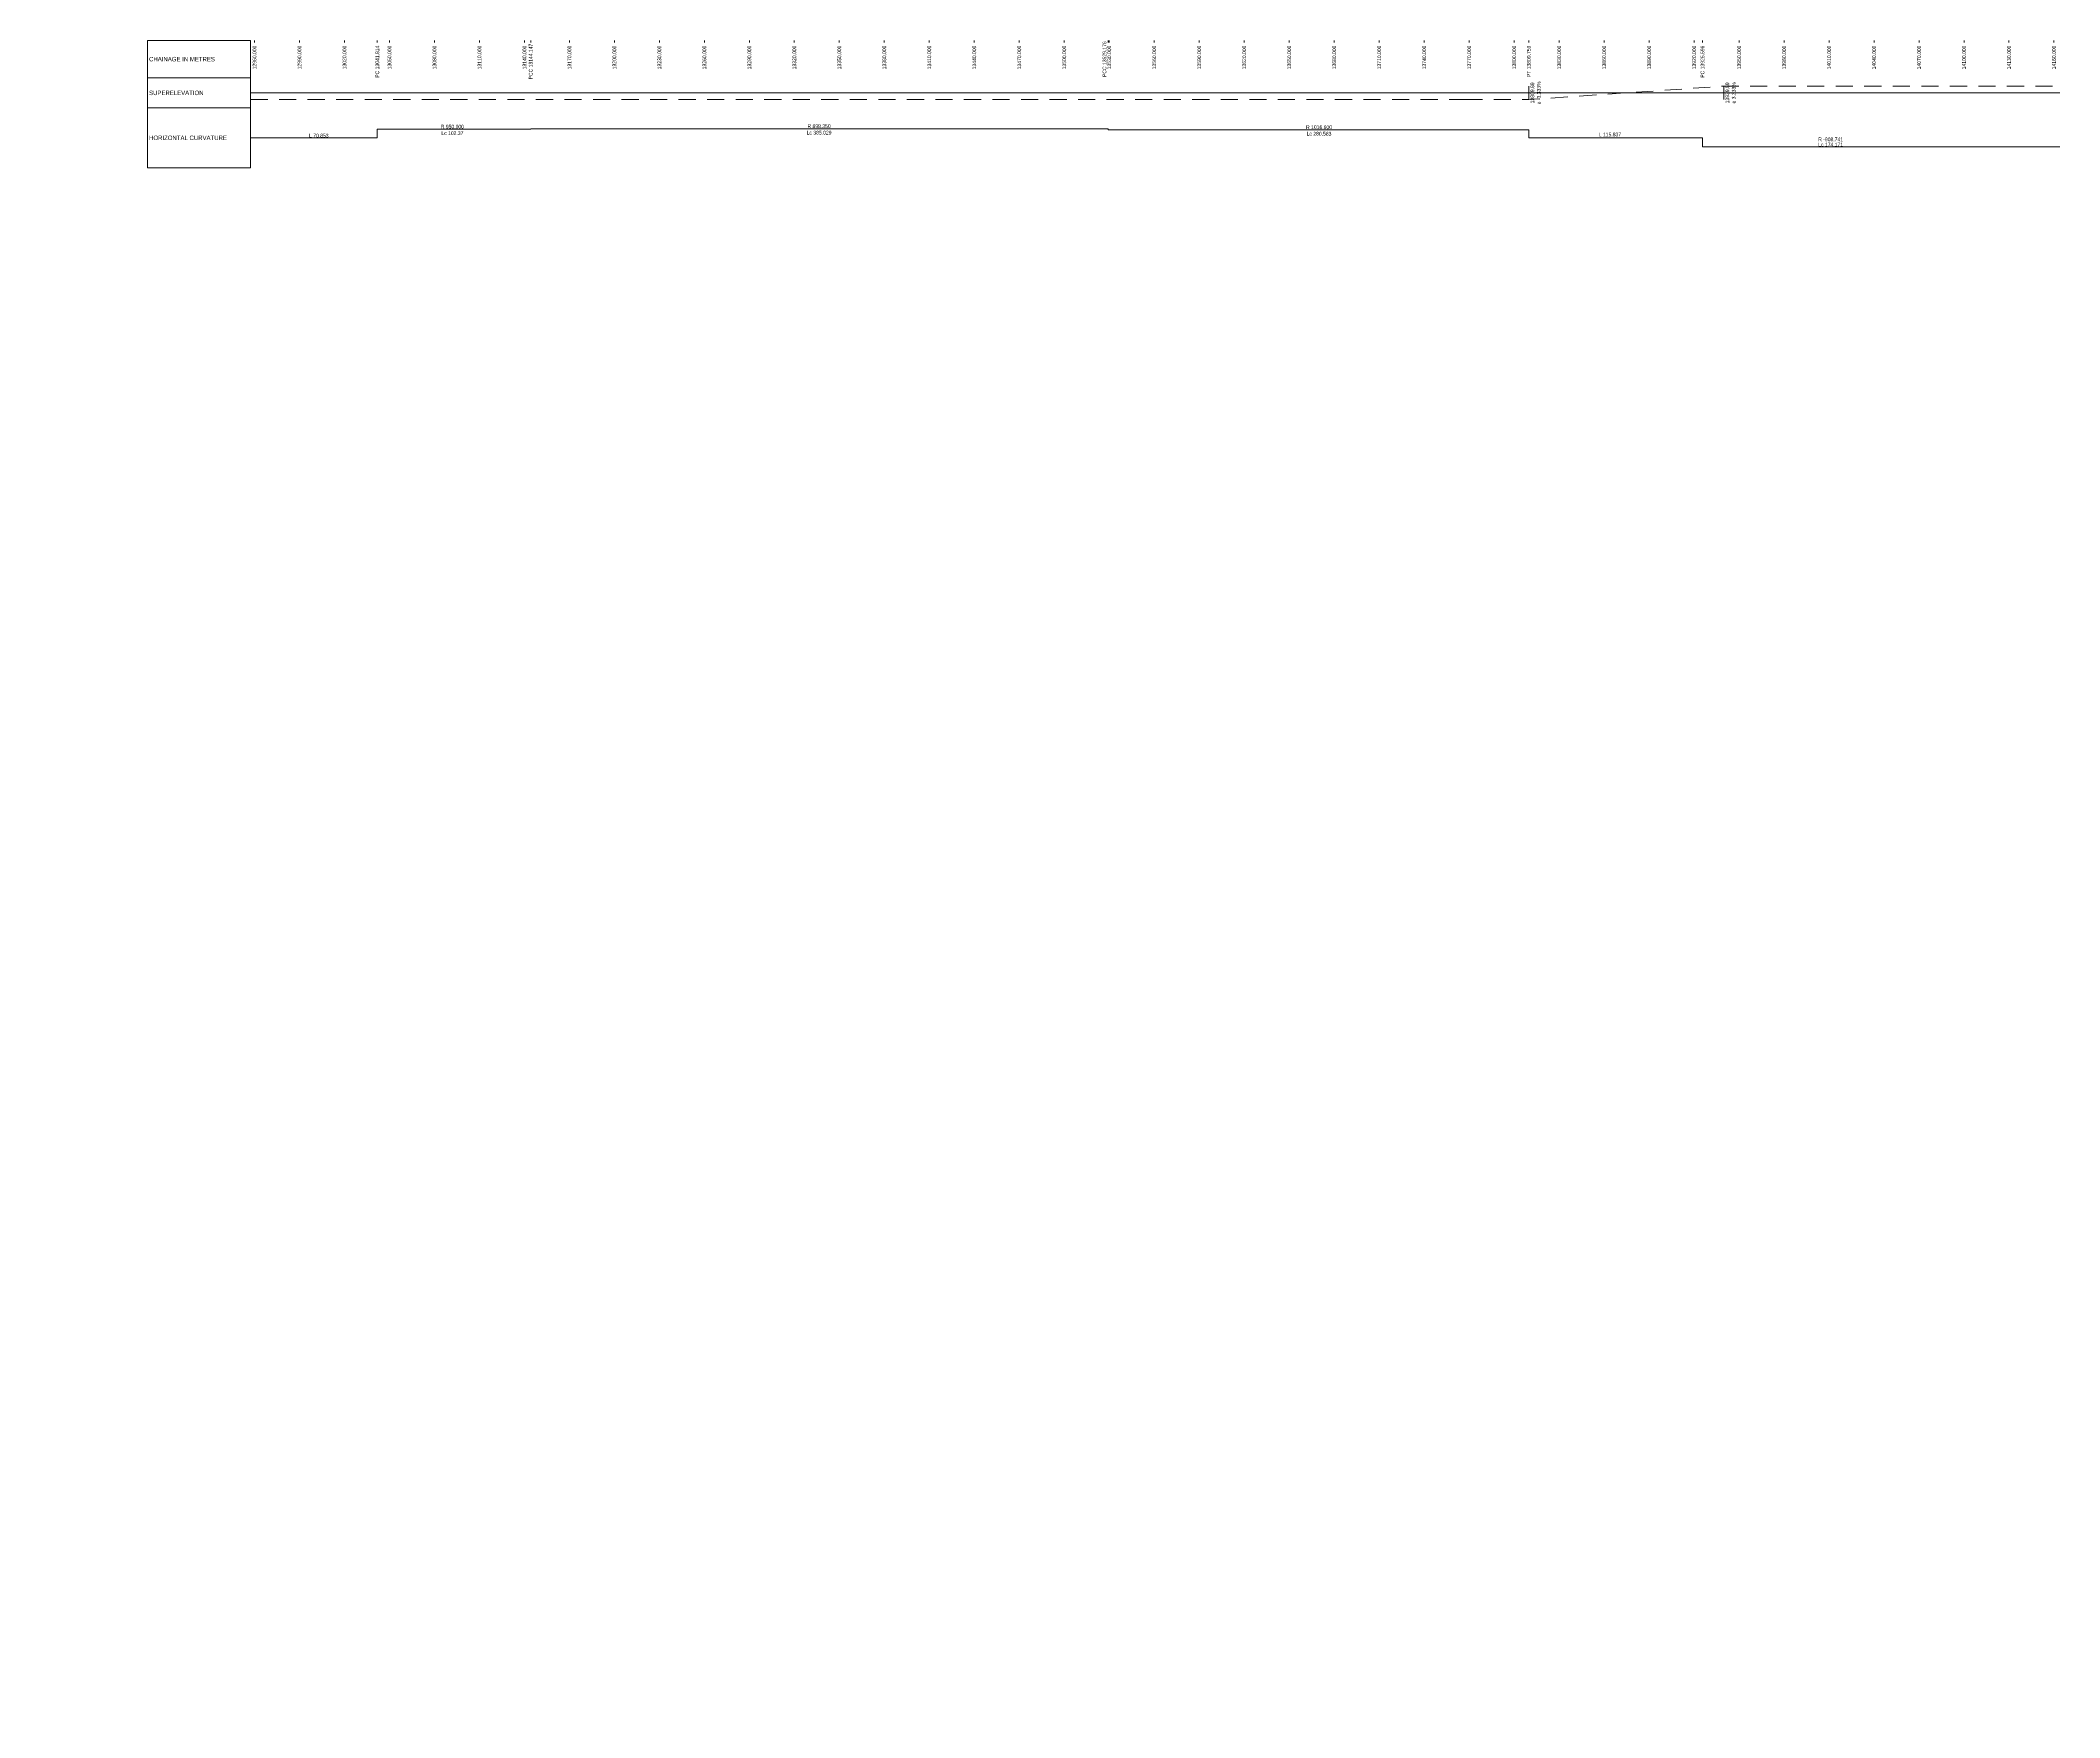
# Model space of a CAD drawing. Header units: metres. Extents: x -64 to 3718, y -1911 to 1041.
# Drawn here: x 2360 to 3706, y -906 to 213 of the extents above; entities that cross this region are included whole.
import ezdxf
from ezdxf.enums import TextEntityAlignment as Align

# ---------------------------------------------------------------- set-up
doc = ezdxf.new("R2010")
doc.units = ezdxf.units.M
doc.header["$MEASUREMENT"] = 0
doc.linetypes.add('DGN Style 1', pattern=[11.436555, 0.019029, -11.417526])
doc.linetypes.add('DGN Style 2', pattern=[19.02921, 11.417526, -7.611684])
doc.layers.add('54', color=7, linetype='Continuous', lineweight=0)
doc.layers.add('Profile Annotation', color=7, linetype='Continuous', lineweight=13)
doc.layers.add('C-_ANOT----_A-', color=7, linetype='Continuous', lineweight=13, transparency=0.1)
doc.styles.add('Style-WORKING', font='WORKING.shx')

msp = doc.modelspace()

# ---------------------------------------------------------------- linework, layer by layer
at = {"color": 7, "linetype": 'Continuous', "lineweight": 0}
msp.add_line((2500.1, 177.9), (3706.5, 177.9), dxfattribs=at)
at = {"color": 7, "linetype": 'Continuous', "lineweight": 0, "flags": 128}
for points in [[(2500.1, 177.9), (3316.5, 177.9)], [(2500.1, 177.9), (3316.5, 177.9)], [(2500.1, 147.9), (2584.6, 147.9), (2584.6, 153.6), (2686.9, 153.6), (2686.9, 154), (2686.9, 154), (2686.9, 154), (3071.9, 154), (3071.9, 154), (3071.9, 154), (3071.9, 153.3), (3316.5, 153.3)], [(3310.1, 153.3), (3352.5, 153.3), (3352.5, 147.9), (3468.3, 147.9), (3468.3, 141.9), (3706.5, 141.9)]]:
    msp.add_lwpolyline(points, dxfattribs=at)
at = {"color": 7, "linetype": 'DGN Style 2', "lineweight": 0, "flags": 128}
for points in [[(3310.1, 173.4), (3352.6, 173.4), (3482.6, 182.4), (3706.5, 182.4)], [(2500.1, 173.4), (3316.5, 173.4)]]:
    msp.add_lwpolyline(points, dxfattribs=at)
at = {"color": 7, "linetype": 'Continuous', "lineweight": 0, "ltscale": 0.296296}
for points in [[(2431.3, 212.9), (2500.1, 212.9), (2500.1, 187.9), (2431.3, 187.9)], [(2431.3, 187.9), (2500.1, 187.9), (2500.1, 167.9), (2431.3, 167.9)], [(2431.3, 167.9), (2500.1, 167.9), (2500.1, 127.9), (2431.3, 127.9)]]:
    msp.add_3dface(points, dxfattribs=at)
at = {"layer": '54', "color": 7, "linetype": 'Continuous', "lineweight": 0, "ltscale": 0.296296, "flags": 128}
for points in [[(2502.7, 211.4), (2502.7, 212.9)], [(2502.7, 211.4), (2502.7, 212.9)], [(2532.7, 211.4), (2532.7, 212.9)], [(2532.7, 211.4), (2532.7, 212.9)], [(2562.7, 211.4), (2562.7, 212.9)], [(2562.7, 211.4), (2562.7, 212.9)], [(2584.6, 211.4), (2584.6, 212.9)], [(2592.7, 211.4), (2592.7, 212.9)], [(2592.7, 211.4), (2592.7, 212.9)], [(2622.7, 211.4), (2622.7, 212.9)], [(2622.7, 211.4), (2622.7, 212.9)], [(2652.7, 211.4), (2652.7, 212.9)], [(2652.7, 211.4), (2652.7, 212.9)], [(2682.7, 211.4), (2682.7, 212.9)], [(2682.7, 211.4), (2682.7, 212.9)], [(2686.9, 211.4), (2686.9, 212.9)], [(2712.7, 211.4), (2712.7, 212.9)], [(2712.7, 211.4), (2712.7, 212.9)], [(2742.7, 211.4), (2742.7, 212.9)], [(2742.7, 211.4), (2742.7, 212.9)], [(2772.7, 211.4), (2772.7, 212.9)], [(2772.7, 211.4), (2772.7, 212.9)], [(2802.7, 211.4), (2802.7, 212.9)], [(2802.7, 211.4), (2802.7, 212.9)], [(2832.7, 211.4), (2832.7, 212.9)], [(2832.7, 211.4), (2832.7, 212.9)], [(2862.7, 211.4), (2862.7, 212.9)], [(2862.7, 211.4), (2862.7, 212.9)], [(2892.7, 211.4), (2892.7, 212.9)], [(2892.7, 211.4), (2892.7, 212.9)], [(2922.7, 211.4), (2922.7, 212.9)], [(2922.7, 211.4), (2922.7, 212.9)], [(2952.7, 211.4), (2952.7, 212.9)], [(2952.7, 211.4), (2952.7, 212.9)], [(2982.7, 211.4), (2982.7, 212.9)], [(2982.7, 211.4), (2982.7, 212.9)], [(3012.7, 211.4), (3012.7, 212.9)], [(3012.7, 211.4), (3012.7, 212.9)], [(3042.7, 211.4), (3042.7, 212.9)], [(3042.7, 211.4), (3042.7, 212.9)], [(3071.9, 211.4), (3071.9, 212.9)], [(3072.7, 211.4), (3072.7, 212.9)], [(3072.7, 211.4), (3072.7, 212.9)], [(3102.7, 211.4), (3102.7, 212.9)], [(3102.7, 211.4), (3102.7, 212.9)], [(3132.7, 211.4), (3132.7, 212.9)], [(3132.7, 211.4), (3132.7, 212.9)], [(3162.7, 211.4), (3162.7, 212.9)], [(3162.7, 211.4), (3162.7, 212.9)], [(3192.7, 211.4), (3192.7, 212.9)], [(3192.7, 211.4), (3192.7, 212.9)], [(3222.7, 211.4), (3222.7, 212.9)], [(3222.7, 211.4), (3222.7, 212.9)], [(3252.7, 211.4), (3252.7, 212.9)], [(3252.7, 211.4), (3252.7, 212.9)], [(3282.7, 211.4), (3282.7, 212.9)], [(3282.7, 211.4), (3282.7, 212.9)], [(3312.7, 211.4), (3312.7, 212.9)], [(3312.7, 211.4), (3312.7, 212.9)], [(3342.7, 211.4), (3342.7, 212.9)], [(3342.7, 211.4), (3342.7, 212.9)], [(3352.5, 211.4), (3352.5, 212.9)], [(3372.7, 211.4), (3372.7, 212.9)], [(3372.7, 211.4), (3372.7, 212.9)], [(3402.7, 211.4), (3402.7, 212.9)], [(3402.7, 211.4), (3402.7, 212.9)], [(3432.7, 211.4), (3432.7, 212.9)], [(3432.7, 211.4), (3432.7, 212.9)], [(3462.7, 211.4), (3462.7, 212.9)], [(3462.7, 211.4), (3462.7, 212.9)], [(3468.3, 211.4), (3468.3, 212.9)], [(3492.7, 211.4), (3492.7, 212.9)], [(3492.7, 211.4), (3492.7, 212.9)], [(3522.7, 211.4), (3522.7, 212.9)], [(3522.7, 211.4), (3522.7, 212.9)], [(3552.7, 211.4), (3552.7, 212.9)], [(3552.7, 211.4), (3552.7, 212.9)], [(3582.7, 211.4), (3582.7, 212.9)], [(3582.7, 211.4), (3582.7, 212.9)], [(3612.7, 211.4), (3612.7, 212.9)], [(3612.7, 211.4), (3612.7, 212.9)], [(3642.7, 211.4), (3642.7, 212.9)], [(3642.7, 211.4), (3642.7, 212.9)], [(3672.7, 211.4), (3672.7, 212.9)], [(3672.7, 211.4), (3672.7, 212.9)], [(3702.7, 211.4), (3702.7, 212.9)], [(3702.7, 211.4), (3702.7, 212.9)]]:
    msp.add_lwpolyline(points, dxfattribs=at)
at = {"layer": '54', "color": 7, "linetype": 'Continuous', "lineweight": 13, "flags": 128}
for points in [[(3352.6, 182.4), (3352.6, 173.4)], [(3482.6, 182.4), (3482.6, 173.4)], [(3482.6, 182.4), (3482.6, 173.4)], [(3352.6, 173.4), (3352.6, 173.4)], [(3352.6, 173.4), (3352.6, 173.4)], [(3352.6, 173.4), (3352.6, 173.4)]]:
    msp.add_lwpolyline(points, dxfattribs=at)

# ---------------------------------------------------------------- texts
at = {"color": 7, "lineweight": 13, "style": 'Style-WORKING', "width": 0.8}
for s, p in [(' CHAINAGE IN METRES           ', (2431.3, 200.4)), (' SUPERELEVATION              ', (2431.3, 177.9)), (' HORIZONTAL CURVATURE        ', (2431.3, 147.9))]:
    msp.add_text(s, height=3, dxfattribs=at).set_placement(p, align=Align.MIDDLE_LEFT)
at = {"layer": '54', "color": 7, "linetype": 'DGN Style 1', "lineweight": 13, "style": 'Style-WORKING', "width": 0.8}
for s, p in [('12960.000', (2502.7, 209.4)), ('12960.000', (2502.7, 209.4)), ('12990.000', (2532.7, 209.4)), ('12990.000', (2532.7, 209.4)), ('13020.000', (2562.7, 209.4)), ('13020.000', (2562.7, 209.4)), ('13050.000', (2592.7, 209.4)), ('13050.000', (2592.7, 209.4)), ('13080.000', (2622.7, 209.4)), ('13080.000', (2622.7, 209.4)), ('13110.000', (2652.7, 209.4)), ('13110.000', (2652.7, 209.4)), ('13140.000', (2682.7, 209.4)), ('13140.000', (2682.7, 209.4)), ('13170.000', (2712.7, 209.4)), ('13170.000', (2712.7, 209.4)), ('13200.000', (2742.7, 209.4)), ('13200.000', (2742.7, 209.4)), ('13230.000', (2772.7, 209.4)), ('13230.000', (2772.7, 209.4)), ('13260.000', (2802.7, 209.4)), ('13260.000', (2802.7, 209.4)), ('13290.000', (2832.7, 209.4)), ('13290.000', (2832.7, 209.4)), ('13320.000', (2862.7, 209.4)), ('13320.000', (2862.7, 209.4)), ('13350.000', (2892.7, 209.4)), ('13350.000', (2892.7, 209.4)), ('13380.000', (2922.7, 209.4)), ('13380.000', (2922.7, 209.4)), ('13410.000', (2952.7, 209.4)), ('13410.000', (2952.7, 209.4)), ('13440.000', (2982.7, 209.4)), ('13440.000', (2982.7, 209.4)), ('13470.000', (3012.7, 209.4)), ('13470.000', (3012.7, 209.4)), ('13500.000', (3042.7, 209.4)), ('13500.000', (3042.7, 209.4)), ('13530.000', (3072.7, 209.4)), ('13530.000', (3072.7, 209.4)), ('13560.000', (3102.7, 209.4)), ('13560.000', (3102.7, 209.4)), ('13590.000', (3132.7, 209.4)), ('13590.000', (3132.7, 209.4)), ('13620.000', (3162.7, 209.4)), ('13620.000', (3162.7, 209.4)), ('13650.000', (3192.7, 209.4)), ('13650.000', (3192.7, 209.4)), ('13680.000', (3222.7, 209.4)), ('13680.000', (3222.7, 209.4)), ('13710.000', (3252.7, 209.4)), ('13710.000', (3252.7, 209.4)), ('13740.000', (3282.7, 209.4)), ('13740.000', (3282.7, 209.4)), ('13770.000', (3312.7, 209.4)), ('13770.000', (3312.7, 209.4)), ('13800.000', (3342.7, 209.4)), ('13800.000', (3342.7, 209.4)), ('13830.000', (3372.7, 209.4)), ('13830.000', (3372.7, 209.4)), ('13860.000', (3402.7, 209.4)), ('13860.000', (3402.7, 209.4)), ('13890.000', (3432.7, 209.4)), ('13890.000', (3432.7, 209.4)), ('13920.000', (3462.7, 209.4)), ('13920.000', (3462.7, 209.4)), ('13950.000', (3492.7, 209.4)), ('13950.000', (3492.7, 209.4)), ('13980.000', (3522.7, 209.4)), ('13980.000', (3522.7, 209.4)), ('14010.000', (3552.7, 209.4)), ('14010.000', (3552.7, 209.4)), ('14040.000', (3582.7, 209.4)), ('14040.000', (3582.7, 209.4)), ('14070.000', (3612.7, 209.4)), ('14070.000', (3612.7, 209.4)), ('14100.000', (3642.7, 209.4)), ('14100.000', (3642.7, 209.4)), ('14130.000', (3672.7, 209.4)), ('14130.000', (3672.7, 209.4)), ('14160.000', (3702.7, 209.4)), ('14160.000', (3702.7, 209.4))]:
    msp.add_text(s, height=2.5, rotation=90, dxfattribs=at).set_placement(p, align=Align.MIDDLE_RIGHT)
at = {"layer": '54', "color": 5, "linetype": 'Continuous', "lineweight": 13, "style": 'Style-WORKING', "width": 0.8}
for s, p in [('PC 13041.814', (2584.6, 209.4)), ('PCC 13144.147', (2686.9, 210.7)), ('PCC 13529.176', (3069.5, 212.3)), ('PT 13809.759', (3352.5, 209.4)), ('PC 13925.596', (3468.3, 209.4))]:
    msp.add_text(s, height=2.5, rotation=90, dxfattribs=at).set_placement(p, align=Align.MIDDLE_RIGHT)
at = {"layer": '54', "color": 7, "linetype": 'Continuous', "lineweight": 13, "char_height": 2.5, "attachment_point": 2, "rotation": 90, "line_spacing_factor": 1.032, "style": 'Style-WORKING'}
for s, insert in [('\\H1x;\\W0.8;13809.89\\Pe -3.333%', (3353.6, 177.9)), ('\\H1x;\\W0.8;13809.89\\Pe -3.333%', (3353.6, 177.9)), ('\\H1x;\\W0.8;13939.89\\Pe 3.333%', (3483.6, 177.9)), ('\\H1x;\\W0.8;13939.89\\Pe 3.333%', (3483.6, 177.9))]:
    msp.add_mtext(s, dxfattribs=dict(at, insert=insert))
at = {"layer": '54', "color": 7, "linetype": 'Continuous', "lineweight": 13, "char_height": 2.5, "attachment_point": 5, "line_spacing_factor": 1.032, "style": 'Style-WORKING'}
for s, insert in [('\\H1x;\\W0.8;R 950.000\\PLc 102.37', (2634.7, 153.2)), ('\\H1x;\\W0.8;R 898.350\\PLc 385.029', (2879.2, 153.5)), ('\\H1x;\\W0.8;R 1016.600\\PLc 280.583', (3212.6, 152.8)), ('\\H1x;\\W0.8;L 115.837', (3406.6, 150.1))]:
    msp.add_mtext(s, dxfattribs=dict(at, insert=insert))
at = {"layer": 'C-_ANOT----_A-', "color": 7, "linetype": 'Continuous', "lineweight": 30, "insert": (2359.9, -905.8), "char_height": 4, "attachment_point": 9, "line_spacing_factor": 1.08, "style": 'Style-WORKING'}
msp.add_mtext('\\H1x;\\W0.8;  ', dxfattribs=at)
at = {"layer": 'Profile Annotation', "color": 7, "linetype": 'Continuous', "lineweight": 13, "char_height": 2.5, "attachment_point": 7, "line_spacing_factor": 0.84, "style": 'Style-WORKING'}
for s, insert in [('\\H1x;\\W0.8;L 70.853', (2539.1, 148.1)), ('\\H1x;\\W0.8;R -908.741\\PLc 174.171', (3545.5, 142.1))]:
    msp.add_mtext(s, dxfattribs=dict(at, insert=insert))

doc.saveas('drawing.dxf')
